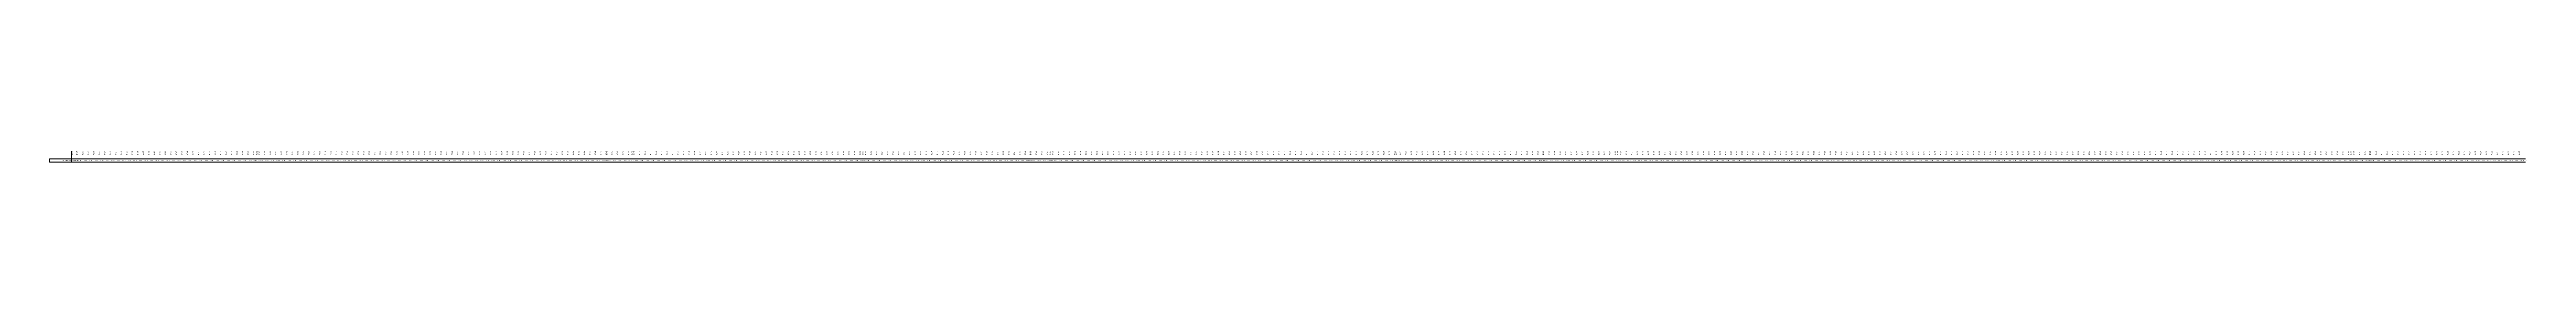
# Model space of a CAD drawing. Header units: metres. Extents: x 478603 to 489313, y 4282657 to 4289463.
# Drawn here: x 483129 to 485375, y 4283873 to 4283876 of the extents above; entities that cross this region are included whole.
import ezdxf

# ---------------------------------------------------------------- set-up
doc = ezdxf.new("R2010")
doc.units = ezdxf.units.M
for name, color, linetype, lineweight in [('PR_ENK_ARAMESAFE', 5, 'Continuous', 0), ('PR_ENK_Z', 96, 'Continuous', 0), ('PR_PROFIL', 153, 'Continuous', 0)]:
    doc.layers.add(name, color=color, linetype=linetype, lineweight=lineweight)
doc.styles.get("Standard").update_dxf_attribs({"font": 'times.ttf'})

msp = doc.modelspace()

# ---------------------------------------------------------------- linework, layer by layer
at = {"layer": 'PR_PROFIL'}
for p, q in [((483128.6, 4283875.8), (485374.3, 4283875.8)), ((483128.6, 4283872.8), (483128.6, 4283875.8)), ((483128.6, 4283872.8), (485374.3, 4283872.8)), ((483148.6, 4283875.8), (483148.6, 4283885.7)), ((483148.6, 4283872.8), (483148.6, 4283875.8))]:
    msp.add_line(p, q, dxfattribs=at)

# ---------------------------------------------------------------- texts
at = {"layer": 'PR_ENK_ARAMESAFE'}
for s, p in [('ARAMESAFE', (483140.2, 4283873.8)), ('4.54', (483149.4, 4283873.8)), ('0.46', (483151.9, 4283873.8)), ('5.00', (483154.6, 4283873.8)), ('5.00', (483159.6, 4283873.8)), ('5.00', (483164.6, 4283873.8)), ('5.00', (483169.6, 4283873.8)), ('5.00', (483174.6, 4283873.8)), ('5.00', (483179.6, 4283873.8)), ('5.00', (483184.6, 4283873.8)), ('5.00', (483189.6, 4283873.8)), ('5.00', (483194.6, 4283873.8)), ('5.00', (483199.6, 4283873.8)), ('5.00', (483204.6, 4283873.8)), ('5.00', (483209.6, 4283873.8)), ('5.00', (483214.6, 4283873.8)), ('5.00', (483219.6, 4283873.8)), ('5.00', (483224.6, 4283873.8)), ('5.00', (483229.6, 4283873.8)), ('5.00', (483234.6, 4283873.8)), ('5.00', (483239.6, 4283873.8)), ('5.00', (483244.6, 4283873.8)), ('5.00', (483249.6, 4283873.8)), ('5.00', (483254.6, 4283873.8)), ('5.00', (483259.6, 4283873.8)), ('5.00', (483264.6, 4283873.8)), ('5.00', (483269.6, 4283873.8)), ('5.00', (483274.6, 4283873.8)), ('5.00', (483279.6, 4283873.8)), ('5.00', (483284.6, 4283873.8)), ('5.00', (483289.6, 4283873.8)), ('5.00', (483294.6, 4283873.8)), ('5.00', (483299.6, 4283873.8)), ('5.00', (483304.6, 4283873.8)), ('5.00', (483309.6, 4283873.8)), ('2.85', (483313.6, 4283873.8)), ('2.15', (483316.1, 4283873.8)), ('5.00', (483319.6, 4283873.8)), ('5.00', (483324.6, 4283873.8)), ('5.00', (483329.6, 4283873.8)), ('5.00', (483334.6, 4283873.8)), ('5.00', (483339.6, 4283873.8)), ('5.00', (483344.6, 4283873.8)), ('5.00', (483349.6, 4283873.8)), ('5.00', (483354.6, 4283873.8)), ('5.00', (483359.6, 4283873.8)), ('5.00', (483364.6, 4283873.8)), ('5.00', (483369.6, 4283873.8)), ('5.00', (483374.6, 4283873.8)), ('5.00', (483379.6, 4283873.8)), ('5.00', (483384.6, 4283873.8)), ('5.00', (483389.6, 4283873.8)), ('5.00', (483394.6, 4283873.8)), ('5.00', (483399.6, 4283873.8)), ('5.00', (483404.6, 4283873.8)), ('5.00', (483409.6, 4283873.8)), ('5.00', (483414.6, 4283873.8)), ('5.00', (483419.6, 4283873.8)), ('5.00', (483424.6, 4283873.8)), ('5.00', (483429.6, 4283873.8)), ('5.00', (483434.6, 4283873.8)), ('5.00', (483439.6, 4283873.8)), ('5.00', (483444.6, 4283873.8)), ('5.00', (483449.6, 4283873.8)), ('5.00', (483454.6, 4283873.8)), ('5.00', (483459.6, 4283873.8)), ('5.00', (483464.6, 4283873.8)), ('5.00', (483469.6, 4283873.8)), ('5.00', (483474.6, 4283873.8)), ('5.00', (483479.6, 4283873.8)), ('5.00', (483484.6, 4283873.8)), ('5.00', (483489.6, 4283873.8)), ('5.00', (483494.6, 4283873.8)), ('5.00', (483499.6, 4283873.8)), ('5.00', (483504.6, 4283873.8)), ('5.00', (483509.6, 4283873.8)), ('5.00', (483514.6, 4283873.8)), ('5.00', (483519.6, 4283873.8)), ('5.00', (483524.6, 4283873.8)), ('5.00', (483529.6, 4283873.8)), ('5.00', (483534.6, 4283873.8)), ('5.00', (483539.6, 4283873.8)), ('5.00', (483544.6, 4283873.8)), ('5.00', (483549.6, 4283873.8)), ('5.00', (483554.6, 4283873.8)), ('5.00', (483559.6, 4283873.8)), ('5.00', (483564.6, 4283873.8)), ('5.00', (483569.6, 4283873.8)), ('5.00', (483574.6, 4283873.8)), ('5.00', (483579.6, 4283873.8)), ('5.00', (483584.6, 4283873.8)), ('5.00', (483589.6, 4283873.8)), ('5.00', (483594.6, 4283873.8)), ('5.00', (483599.6, 4283873.8)), ('5.00', (483604.6, 4283873.8)), ('5.00', (483609.6, 4283873.8)), ('5.00', (483614.6, 4283873.8)), ('5.00', (483619.6, 4283873.8)), ('5.00', (483624.6, 4283873.8)), ('5.00', (483629.6, 4283873.8)), ('0.49', (483632.4, 4283873.8)), ('4.51', (483634.9, 4283873.8)), ('5.00', (483639.6, 4283873.8)), ('5.00', (483644.6, 4283873.8)), ('5.00', (483649.6, 4283873.8)), ('3.23', (483653.7, 4283873.8)), ('1.77', (483656.2, 4283873.8)), ('5.00', (483659.6, 4283873.8)), ('5.00', (483664.6, 4283873.8)), ('5.00', (483669.6, 4283873.8)), ('5.00', (483674.6, 4283873.8)), ('5.00', (483679.6, 4283873.8)), ('5.00', (483684.6, 4283873.8)), ('5.00', (483689.6, 4283873.8)), ('5.00', (483694.6, 4283873.8)), ('5.00', (483699.6, 4283873.8)), ('5.00', (483704.6, 4283873.8)), ('5.00', (483709.6, 4283873.8)), ('5.00', (483714.6, 4283873.8)), ('5.00', (483719.6, 4283873.8)), ('5.00', (483724.6, 4283873.8)), ('5.00', (483729.6, 4283873.8)), ('5.00', (483734.6, 4283873.8)), ('5.00', (483739.6, 4283873.8)), ('5.00', (483744.6, 4283873.8)), ('5.00', (483749.6, 4283873.8)), ('5.00', (483754.6, 4283873.8)), ('5.00', (483759.6, 4283873.8)), ('5.00', (483764.6, 4283873.8)), ('5.00', (483769.6, 4283873.8)), ('5.00', (483774.6, 4283873.8)), ('5.00', (483779.6, 4283873.8)), ('5.00', (483784.6, 4283873.8)), ('5.00', (483789.6, 4283873.8)), ('5.00', (483794.6, 4283873.8)), ('5.00', (483799.6, 4283873.8)), ('5.00', (483804.6, 4283873.8)), ('5.00', (483809.6, 4283873.8)), ('5.00', (483814.6, 4283873.8)), ('5.00', (483819.6, 4283873.8)), ('5.00', (483824.6, 4283873.8)), ('5.00', (483829.6, 4283873.8)), ('5.00', (483834.6, 4283873.8)), ('5.00', (483839.6, 4283873.8)), ('5.00', (483844.6, 4283873.8)), ('5.00', (483849.6, 4283873.8)), ('5.00', (483854.6, 4283873.8)), ('5.00', (483859.6, 4283873.8)), ('2.75', (483863.5, 4283873.8)), ('2.25', (483866, 4283873.8)), ('5.00', (483869.6, 4283873.8)), ('5.00', (483874.6, 4283873.8)), ('5.00', (483879.6, 4283873.8)), ('5.00', (483884.6, 4283873.8)), ('5.00', (483889.6, 4283873.8)), ('5.00', (483894.6, 4283873.8)), ('5.00', (483899.6, 4283873.8)), ('5.00', (483904.6, 4283873.8)), ('5.00', (483909.6, 4283873.8)), ('5.00', (483914.6, 4283873.8)), ('5.00', (483919.6, 4283873.8)), ('5.00', (483924.6, 4283873.8)), ('5.00', (483929.6, 4283873.8)), ('5.00', (483934.6, 4283873.8)), ('5.00', (483939.6, 4283873.8)), ('5.00', (483944.6, 4283873.8)), ('5.00', (483949.6, 4283873.8)), ('5.00', (483954.6, 4283873.8)), ('5.00', (483959.6, 4283873.8)), ('5.00', (483964.6, 4283873.8)), ('5.00', (483969.6, 4283873.8)), ('5.00', (483974.6, 4283873.8)), ('5.00', (483979.6, 4283873.8)), ('5.00', (483984.6, 4283873.8)), ('5.00', (483989.6, 4283873.8)), ('5.00', (483994.6, 4283873.8)), ('5.00', (483999.6, 4283873.8)), ('5.00', (484004.6, 4283873.8)), ('5.00', (484009.6, 4283873.8)), ('4.42', (484014.3, 4283873.8)), ('0.58', (484016.8, 4283873.8)), ('5.00', (484019.6, 4283873.8)), ('5.00', (484024.6, 4283873.8)), ('5.00', (484029.6, 4283873.8)), ('2.60', (484033.4, 4283873.8)), ('2.40', (484035.9, 4283873.8)), ('5.00', (484039.6, 4283873.8)), ('5.00', (484044.6, 4283873.8)), ('5.00', (484049.6, 4283873.8)), ('5.00', (484054.6, 4283873.8)), ('5.00', (484059.6, 4283873.8)), ('5.00', (484064.6, 4283873.8)), ('5.00', (484069.6, 4283873.8)), ('5.00', (484074.6, 4283873.8)), ('5.00', (484079.6, 4283873.8)), ('5.00', (484084.6, 4283873.8)), ('5.00', (484089.6, 4283873.8)), ('5.00', (484094.6, 4283873.8)), ('5.00', (484099.6, 4283873.8)), ('5.00', (484104.6, 4283873.8)), ('5.00', (484109.6, 4283873.8)), ('5.00', (484114.6, 4283873.8)), ('5.00', (484119.6, 4283873.8)), ('5.00', (484124.6, 4283873.8)), ('5.00', (484129.6, 4283873.8)), ('5.00', (484134.6, 4283873.8)), ('5.00', (484139.6, 4283873.8)), ('5.00', (484144.6, 4283873.8)), ('5.00', (484149.6, 4283873.8)), ('5.00', (484154.6, 4283873.8)), ('5.00', (484159.6, 4283873.8)), ('5.00', (484164.6, 4283873.8)), ('5.00', (484169.6, 4283873.8)), ('5.00', (484174.6, 4283873.8)), ('5.00', (484179.6, 4283873.8)), ('5.00', (484184.6, 4283873.8)), ('5.00', (484189.6, 4283873.8)), ('5.00', (484194.6, 4283873.8)), ('5.00', (484199.6, 4283873.8)), ('5.00', (484204.6, 4283873.8)), ('5.00', (484209.6, 4283873.8)), ('5.00', (484214.6, 4283873.8)), ('5.00', (484219.6, 4283873.8)), ('5.00', (484224.6, 4283873.8)), ('5.00', (484229.6, 4283873.8)), ('5.00', (484234.6, 4283873.8)), ('5.00', (484239.6, 4283873.8)), ('5.00', (484244.6, 4283873.8)), ('5.00', (484249.6, 4283873.8)), ('5.00', (484254.6, 4283873.8)), ('5.00', (484259.6, 4283873.8)), ('5.00', (484264.6, 4283873.8)), ('5.00', (484269.6, 4283873.8)), ('5.00', (484274.6, 4283873.8)), ('5.00', (484279.6, 4283873.8)), ('5.00', (484284.6, 4283873.8)), ('5.00', (484289.6, 4283873.8)), ('5.00', (484294.6, 4283873.8)), ('5.00', (484299.6, 4283873.8)), ('5.00', (484304.6, 4283873.8)), ('5.00', (484309.6, 4283873.8)), ('5.00', (484314.6, 4283873.8)), ('5.00', (484319.6, 4283873.8)), ('5.00', (484324.6, 4283873.8)), ('5.00', (484329.6, 4283873.8)), ('5.00', (484334.6, 4283873.8)), ('5.00', (484339.6, 4283873.8)), ('5.00', (484344.6, 4283873.8)), ('1.44', (484347.9, 4283873.8)), ('3.56', (484350.4, 4283873.8)), ('5.00', (484354.6, 4283873.8)), ('5.00', (484359.6, 4283873.8)), ('5.00', (484364.6, 4283873.8)), ('5.00', (484369.6, 4283873.8)), ('5.00', (484374.6, 4283873.8)), ('5.00', (484379.6, 4283873.8)), ('5.00', (484384.6, 4283873.8)), ('5.00', (484389.6, 4283873.8)), ('5.00', (484394.6, 4283873.8)), ('5.00', (484399.6, 4283873.8)), ('5.00', (484404.6, 4283873.8)), ('5.00', (484409.6, 4283873.8)), ('5.00', (484414.6, 4283873.8)), ('5.00', (484419.6, 4283873.8)), ('5.00', (484424.6, 4283873.8)), ('5.00', (484429.6, 4283873.8)), ('5.00', (484434.6, 4283873.8)), ('5.00', (484439.6, 4283873.8)), ('5.00', (484444.6, 4283873.8)), ('5.00', (484449.6, 4283873.8)), ('5.00', (484454.6, 4283873.8)), ('5.00', (484459.6, 4283873.8)), ('5.00', (484464.6, 4283873.8)), ('5.00', (484469.6, 4283873.8)), ('5.00', (484474.6, 4283873.8)), ('4.52', (484479.4, 4283873.8)), ('0.48', (484481.9, 4283873.8)), ('5.00', (484484.6, 4283873.8)), ('5.00', (484489.6, 4283873.8)), ('5.00', (484494.6, 4283873.8)), ('5.00', (484499.6, 4283873.8)), ('5.00', (484504.6, 4283873.8)), ('5.00', (484509.6, 4283873.8)), ('5.00', (484514.6, 4283873.8)), ('5.00', (484519.6, 4283873.8)), ('5.00', (484524.6, 4283873.8)), ('5.00', (484529.6, 4283873.8)), ('5.00', (484534.6, 4283873.8)), ('5.00', (484539.6, 4283873.8)), ('5.00', (484544.6, 4283873.8)), ('2.02', (484548.1, 4283873.8)), ('2.98', (484550.6, 4283873.8)), ('5.00', (484554.6, 4283873.8)), ('5.00', (484559.6, 4283873.8)), ('5.00', (484564.6, 4283873.8)), ('5.00', (484569.6, 4283873.8)), ('5.00', (484574.6, 4283873.8)), ('5.00', (484579.6, 4283873.8)), ('5.00', (484584.6, 4283873.8)), ('5.00', (484589.6, 4283873.8)), ('5.00', (484594.6, 4283873.8)), ('5.00', (484599.6, 4283873.8)), ('5.00', (484604.6, 4283873.8)), ('5.00', (484609.6, 4283873.8)), ('5.00', (484614.6, 4283873.8)), ('5.00', (484619.6, 4283873.8)), ('5.00', (484624.6, 4283873.8)), ('5.00', (484629.6, 4283873.8)), ('5.00', (484634.6, 4283873.8)), ('5.00', (484639.6, 4283873.8)), ('5.00', (484644.6, 4283873.8)), ('5.00', (484649.6, 4283873.8)), ('5.00', (484654.6, 4283873.8)), ('5.00', (484659.6, 4283873.8)), ('5.00', (484664.6, 4283873.8)), ('5.00', (484669.6, 4283873.8)), ('5.00', (484674.6, 4283873.8)), ('5.00', (484679.6, 4283873.8)), ('5.00', (484684.6, 4283873.8)), ('5.00', (484689.6, 4283873.8)), ('5.00', (484694.6, 4283873.8)), ('5.00', (484699.6, 4283873.8)), ('5.00', (484704.6, 4283873.8)), ('5.00', (484709.6, 4283873.8)), ('5.00', (484714.6, 4283873.8)), ('5.00', (484719.6, 4283873.8)), ('5.00', (484724.6, 4283873.8)), ('5.00', (484729.6, 4283873.8)), ('5.00', (484734.6, 4283873.8)), ('5.00', (484739.6, 4283873.8)), ('5.00', (484744.6, 4283873.8)), ('5.00', (484749.6, 4283873.8)), ('5.00', (484754.6, 4283873.8)), ('5.00', (484759.6, 4283873.8)), ('5.00', (484764.6, 4283873.8)), ('5.00', (484769.6, 4283873.8)), ('5.00', (484774.6, 4283873.8)), ('5.00', (484779.6, 4283873.8)), ('5.00', (484784.6, 4283873.8)), ('5.00', (484789.6, 4283873.8)), ('5.00', (484794.6, 4283873.8)), ('5.00', (484799.6, 4283873.8)), ('5.00', (484804.6, 4283873.8)), ('5.00', (484809.6, 4283873.8)), ('5.00', (484814.6, 4283873.8)), ('5.00', (484819.6, 4283873.8)), ('5.00', (484824.6, 4283873.8)), ('5.00', (484829.6, 4283873.8)), ('5.00', (484834.6, 4283873.8)), ('5.00', (484839.6, 4283873.8)), ('5.00', (484844.6, 4283873.8)), ('5.00', (484849.6, 4283873.8)), ('5.00', (484854.6, 4283873.8)), ('5.00', (484859.6, 4283873.8)), ('5.00', (484864.6, 4283873.8)), ('5.00', (484869.6, 4283873.8)), ('5.00', (484874.6, 4283873.8)), ('5.00', (484879.6, 4283873.8)), ('5.00', (484884.6, 4283873.8)), ('5.00', (484889.6, 4283873.8)), ('5.00', (484894.6, 4283873.8)), ('5.00', (484899.6, 4283873.8)), ('5.00', (484904.6, 4283873.8)), ('5.00', (484909.6, 4283873.8)), ('5.00', (484914.6, 4283873.8)), ('5.00', (484919.6, 4283873.8)), ('5.00', (484924.6, 4283873.8)), ('5.00', (484929.6, 4283873.8)), ('5.00', (484934.6, 4283873.8)), ('5.00', (484939.6, 4283873.8)), ('5.00', (484944.6, 4283873.8)), ('5.00', (484949.6, 4283873.8)), ('5.00', (484954.6, 4283873.8)), ('5.00', (484959.6, 4283873.8)), ('5.00', (484964.6, 4283873.8)), ('5.00', (484969.6, 4283873.8)), ('5.00', (484974.6, 4283873.8)), ('5.00', (484979.6, 4283873.8)), ('5.00', (484984.6, 4283873.8)), ('5.00', (484989.6, 4283873.8)), ('5.00', (484994.6, 4283873.8)), ('5.00', (484999.6, 4283873.8)), ('5.00', (485004.6, 4283873.8)), ('5.00', (485009.6, 4283873.8)), ('5.00', (485014.6, 4283873.8)), ('5.00', (485019.6, 4283873.8)), ('5.00', (485024.6, 4283873.8)), ('5.00', (485029.6, 4283873.8)), ('5.00', (485034.6, 4283873.8)), ('5.00', (485039.6, 4283873.8)), ('5.00', (485044.6, 4283873.8)), ('5.00', (485049.6, 4283873.8)), ('5.00', (485054.6, 4283873.8)), ('5.00', (485059.6, 4283873.8)), ('5.00', (485064.6, 4283873.8)), ('5.00', (485069.6, 4283873.8)), ('5.00', (485074.6, 4283873.8)), ('5.00', (485079.6, 4283873.8)), ('5.00', (485084.6, 4283873.8)), ('5.00', (485089.6, 4283873.8)), ('5.00', (485094.6, 4283873.8)), ('5.00', (485099.6, 4283873.8)), ('5.00', (485104.6, 4283873.8)), ('5.00', (485109.6, 4283873.8)), ('5.00', (485114.6, 4283873.8)), ('5.00', (485119.6, 4283873.8)), ('5.00', (485124.6, 4283873.8)), ('5.00', (485129.6, 4283873.8)), ('5.00', (485134.6, 4283873.8)), ('5.00', (485139.6, 4283873.8)), ('5.00', (485144.6, 4283873.8)), ('5.00', (485149.6, 4283873.8)), ('5.00', (485154.6, 4283873.8)), ('5.00', (485159.6, 4283873.8)), ('5.00', (485164.6, 4283873.8)), ('5.00', (485169.6, 4283873.8)), ('5.00', (485174.6, 4283873.8)), ('5.00', (485179.6, 4283873.8)), ('5.00', (485184.6, 4283873.8)), ('5.00', (485189.6, 4283873.8)), ('5.00', (485194.6, 4283873.8)), ('5.00', (485199.6, 4283873.8)), ('5.00', (485204.6, 4283873.8)), ('5.00', (485209.6, 4283873.8)), ('2.34', (485213.3, 4283873.8)), ('2.66', (485215.8, 4283873.8)), ('5.00', (485219.6, 4283873.8)), ('5.00', (485224.6, 4283873.8)), ('4.37', (485229.3, 4283873.8)), ('0.63', (485231.8, 4283873.8)), ('5.00', (485234.6, 4283873.8)), ('5.00', (485239.6, 4283873.8)), ('5.00', (485244.6, 4283873.8)), ('5.00', (485249.6, 4283873.8)), ('5.00', (485254.6, 4283873.8)), ('5.00', (485259.6, 4283873.8)), ('5.00', (485264.6, 4283873.8)), ('5.00', (485269.6, 4283873.8)), ('5.00', (485274.6, 4283873.8)), ('5.00', (485279.6, 4283873.8)), ('5.00', (485284.6, 4283873.8)), ('5.00', (485289.6, 4283873.8)), ('5.00', (485294.6, 4283873.8)), ('5.00', (485299.6, 4283873.8)), ('5.00', (485304.6, 4283873.8)), ('5.00', (485309.6, 4283873.8)), ('5.00', (485314.6, 4283873.8)), ('5.00', (485319.6, 4283873.8)), ('5.00', (485324.6, 4283873.8)), ('5.00', (485329.6, 4283873.8)), ('5.00', (485334.6, 4283873.8)), ('5.00', (485339.6, 4283873.8)), ('5.00', (485344.6, 4283873.8)), ('5.00', (485349.6, 4283873.8)), ('5.00', (485354.6, 4283873.8)), ('5.00', (485359.6, 4283873.8)), ('5.00', (485364.6, 4283873.8)), ('5.00', (485369.6, 4283873.8)), ('0.75', (485372.5, 4283873.8))]:
    msp.add_text(s, height=1, dxfattribs=at).set_placement(p)
at = {"layer": 'PR_ENK_Z'}
for s, p in [('985.728', (483149.7, 4283879.2)), ('985.768', (483153.6, 4283879.2)), ('985.774', (483154.1, 4283879.2)), ('985.844', (483159.1, 4283879.2)), ('985.914', (483164.1, 4283879.2)), ('985.977', (483169.1, 4283879.2)), ('986.010', (483174.1, 4283879.2)), ('985.942', (483179.1, 4283879.2)), ('985.914', (483184.1, 4283879.2)), ('985.799', (483189.1, 4283879.2)), ('985.597', (483194.1, 4283879.2)), ('985.373', (483199.1, 4283879.2)), ('985.166', (483204.1, 4283879.2)), ('984.985', (483209.1, 4283879.2)), ('984.796', (483214.1, 4283879.2)), ('984.608', (483219.1, 4283879.2)), ('984.480', (483224.1, 4283879.2)), ('984.314', (483229.1, 4283879.2)), ('984.145', (483234.1, 4283879.2)), ('983.922', (483239.1, 4283879.2)), ('983.638', (483244.1, 4283879.2)), ('983.391', (483249.1, 4283879.2)), ('983.203', (483254.1, 4283879.2)), ('982.995', (483259.1, 4283879.2)), ('982.759', (483264.1, 4283879.2)), ('982.516', (483269.1, 4283879.2)), ('982.248', (483274.1, 4283879.2)), ('981.963', (483279.1, 4283879.2)), ('981.678', (483284.1, 4283879.2)), ('981.402', (483289.1, 4283879.2)), ('981.150', (483294.1, 4283879.2)), ('980.905', (483299.1, 4283879.2)), ('980.697', (483304.1, 4283879.2)), ('980.488', (483309.1, 4283879.2)), ('980.269', (483314.1, 4283879.2)), ('980.117', (483316.9, 4283879.2)), ('980.018', (483319.1, 4283879.2)), ('979.791', (483324.1, 4283879.2)), ('979.562', (483329.1, 4283879.2)), ('979.321', (483334.1, 4283879.2)), ('979.098', (483339.1, 4283879.2)), ('978.978', (483344.1, 4283879.2)), ('978.773', (483349.1, 4283879.2)), ('978.559', (483354.1, 4283879.2)), ('978.344', (483359.1, 4283879.2)), ('978.146', (483364.1, 4283879.2)), ('977.949', (483369.1, 4283879.2)), ('977.752', (483374.1, 4283879.2)), ('977.560', (483379.1, 4283879.2)), ('977.290', (483384.1, 4283879.2)), ('977.020', (483389.1, 4283879.2)), ('976.763', (483394.1, 4283879.2)), ('976.463', (483399.1, 4283879.2)), ('976.155', (483404.1, 4283879.2)), ('975.886', (483409.1, 4283879.2)), ('975.695', (483414.1, 4283879.2)), ('975.575', (483419.1, 4283879.2)), ('975.476', (483424.1, 4283879.2)), ('975.365', (483429.1, 4283879.2)), ('975.253', (483434.1, 4283879.2)), ('975.138', (483439.1, 4283879.2)), ('974.981', (483444.1, 4283879.2)), ('974.833', (483449.1, 4283879.2)), ('974.699', (483454.1, 4283879.2)), ('974.569', (483459.1, 4283879.2)), ('974.394', (483464.1, 4283879.2)), ('974.125', (483469.1, 4283879.2)), ('973.971', (483474.1, 4283879.2)), ('973.816', (483479.1, 4283879.2)), ('973.628', (483484.1, 4283879.2)), ('973.422', (483489.1, 4283879.2)), ('973.290', (483494.1, 4283879.2)), ('973.223', (483499.1, 4283879.2)), ('973.168', (483504.1, 4283879.2)), ('973.071', (483509.1, 4283879.2)), ('972.938', (483514.1, 4283879.2)), ('972.677', (483519.1, 4283879.2)), ('972.424', (483524.1, 4283879.2)), ('972.173', (483529.1, 4283879.2)), ('971.848', (483534.1, 4283879.2)), ('971.408', (483539.1, 4283879.2)), ('970.968', (483544.1, 4283879.2)), ('970.528', (483549.1, 4283879.2)), ('970.142', (483554.1, 4283879.2)), ('969.725', (483559.1, 4283879.2)), ('969.218', (483564.1, 4283879.2)), ('968.705', (483569.1, 4283879.2)), ('968.182', (483574.1, 4283879.2)), ('967.588', (483579.1, 4283879.2)), ('967.020', (483584.1, 4283879.2)), ('966.459', (483589.1, 4283879.2)), ('965.961', (483594.1, 4283879.2)), ('965.460', (483599.1, 4283879.2)), ('964.960', (483604.1, 4283879.2)), ('964.502', (483609.1, 4283879.2)), ('964.061', (483614.1, 4283879.2)), ('963.654', (483619.1, 4283879.2)), ('963.281', (483624.1, 4283879.2)), ('962.927', (483629.1, 4283879.2)), ('962.666', (483634.1, 4283879.2)), ('962.640', (483634.6, 4283879.2)), ('962.431', (483639.1, 4283879.2)), ('962.258', (483644.1, 4283879.2)), ('962.040', (483649.1, 4283879.2)), ('962.146', (483654.1, 4283879.2)), ('962.149', (483657.3, 4283879.2)), ('962.104', (483659.1, 4283879.2)), ('961.858', (483664.1, 4283879.2)), ('961.537', (483669.1, 4283879.2)), ('961.414', (483674.1, 4283879.2)), ('961.227', (483679.1, 4283879.2)), ('961.448', (483684.1, 4283879.2)), ('961.399', (483689.1, 4283879.2)), ('961.418', (483694.1, 4283879.2)), ('961.515', (483699.1, 4283879.2)), ('961.621', (483704.1, 4283879.2)), ('961.907', (483709.1, 4283879.2)), ('962.181', (483714.1, 4283879.2)), ('962.276', (483719.1, 4283879.2)), ('962.214', (483724.1, 4283879.2)), ('962.623', (483729.1, 4283879.2)), ('963.441', (483734.1, 4283879.2)), ('963.452', (483739.1, 4283879.2)), ('963.841', (483744.1, 4283879.2)), ('964.074', (483749.1, 4283879.2)), ('964.300', (483754.1, 4283879.2)), ('964.388', (483759.1, 4283879.2)), ('964.385', (483764.1, 4283879.2)), ('964.322', (483769.1, 4283879.2)), ('964.451', (483774.1, 4283879.2)), ('964.810', (483779.1, 4283879.2)), ('965.305', (483784.1, 4283879.2)), ('965.687', (483789.1, 4283879.2)), ('965.839', (483794.1, 4283879.2)), ('965.861', (483799.1, 4283879.2)), ('965.786', (483804.1, 4283879.2)), ('965.621', (483809.1, 4283879.2)), ('965.391', (483814.1, 4283879.2)), ('965.090', (483819.1, 4283879.2)), ('964.780', (483824.1, 4283879.2)), ('964.494', (483829.1, 4283879.2)), ('964.616', (483834.1, 4283879.2)), ('964.639', (483839.1, 4283879.2)), ('964.530', (483844.1, 4283879.2)), ('964.406', (483849.1, 4283879.2)), ('964.303', (483854.1, 4283879.2)), ('964.193', (483859.1, 4283879.2)), ('964.077', (483864.1, 4283879.2)), ('964.012', (483866.8, 4283879.2)), ('963.956', (483869.1, 4283879.2)), ('963.832', (483874.1, 4283879.2)), ('963.676', (483879.1, 4283879.2)), ('963.472', (483884.1, 4283879.2)), ('963.289', (483889.1, 4283879.2)), ('963.110', (483894.1, 4283879.2)), ('962.923', (483899.1, 4283879.2)), ('962.751', (483904.1, 4283879.2)), ('962.578', (483909.1, 4283879.2)), ('962.406', (483914.1, 4283879.2)), ('962.156', (483919.1, 4283879.2)), ('961.928', (483924.1, 4283879.2)), ('961.700', (483929.1, 4283879.2)), ('961.427', (483934.1, 4283879.2)), ('961.297', (483939.1, 4283879.2)), ('961.163', (483944.1, 4283879.2)), ('961.051', (483949.1, 4283879.2)), ('960.937', (483954.1, 4283879.2)), ('960.781', (483959.1, 4283879.2)), ('960.529', (483964.1, 4283879.2)), ('960.388', (483969.1, 4283879.2)), ('960.218', (483974.1, 4283879.2)), ('960.063', (483979.1, 4283879.2)), ('959.943', (483984.1, 4283879.2)), ('959.778', (483989.1, 4283879.2)), ('959.683', (483994.1, 4283879.2)), ('959.567', (483999.1, 4283879.2)), ('959.441', (484004.1, 4283879.2)), ('959.351', (484009.1, 4283879.2)), ('959.201', (484014.1, 4283879.2)), ('959.097', (484018.5, 4283879.2)), ('959.084', (484019.1, 4283879.2)), ('958.961', (484024.1, 4283879.2)), ('958.756', (484029.1, 4283879.2)), ('958.549', (484034.1, 4283879.2)), ('958.436', (484036.7, 4283879.2)), ('958.069', (484039.1, 4283879.2)), ('958.311', (484044.1, 4283879.2)), ('957.991', (484049.1, 4283879.2)), ('958.031', (484054.1, 4283879.2)), ('957.995', (484059.1, 4283879.2)), ('957.903', (484064.1, 4283879.2)), ('957.960', (484069.1, 4283879.2)), ('958.057', (484074.1, 4283879.2)), ('957.991', (484079.1, 4283879.2)), ('957.920', (484084.1, 4283879.2)), ('957.843', (484089.1, 4283879.2)), ('957.858', (484094.1, 4283879.2)), ('957.836', (484099.1, 4283879.2)), ('957.710', (484104.1, 4283879.2)), ('958.047', (484109.1, 4283879.2)), ('958.437', (484114.1, 4283879.2)), ('958.791', (484119.1, 4283879.2)), ('958.960', (484124.1, 4283879.2)), ('959.131', (484129.1, 4283879.2)), ('959.223', (484134.1, 4283879.2)), ('959.370', (484139.1, 4283879.2)), ('959.505', (484144.1, 4283879.2)), ('959.577', (484149.1, 4283879.2)), ('959.630', (484154.1, 4283879.2)), ('959.675', (484159.1, 4283879.2)), ('959.794', (484164.1, 4283879.2)), ('959.938', (484169.1, 4283879.2)), ('960.058', (484174.1, 4283879.2)), ('960.096', (484179.1, 4283879.2)), ('960.091', (484184.1, 4283879.2)), ('960.186', (484189.1, 4283879.2)), ('960.277', (484194.1, 4283879.2)), ('960.332', (484199.1, 4283879.2)), ('960.399', (484204.1, 4283879.2)), ('960.530', (484209.1, 4283879.2)), ('960.654', (484214.1, 4283879.2)), ('960.794', (484219.1, 4283879.2)), ('960.861', (484224.1, 4283879.2)), ('960.895', (484229.1, 4283879.2)), ('961.014', (484234.1, 4283879.2)), ('961.120', (484239.1, 4283879.2)), ('961.159', (484244.1, 4283879.2)), ('961.226', (484249.1, 4283879.2)), ('961.292', (484254.1, 4283879.2)), ('961.344', (484259.1, 4283879.2)), ('961.379', (484264.1, 4283879.2)), ('961.431', (484269.1, 4283879.2)), ('961.477', (484274.1, 4283879.2)), ('961.513', (484279.1, 4283879.2)), ('961.563', (484284.1, 4283879.2)), ('961.631', (484289.1, 4283879.2)), ('961.701', (484294.1, 4283879.2)), ('961.780', (484299.1, 4283879.2)), ('961.843', (484304.1, 4283879.2)), ('961.890', (484309.1, 4283879.2)), ('961.978', (484314.1, 4283879.2)), ('962.018', (484319.1, 4283879.2)), ('962.023', (484324.1, 4283879.2)), ('962.028', (484329.1, 4283879.2)), ('962.082', (484334.1, 4283879.2)), ('962.161', (484339.1, 4283879.2)), ('962.196', (484344.1, 4283879.2)), ('962.221', (484349.1, 4283879.2)), ('962.235', (484350.5, 4283879.2)), ('962.219', (484354.1, 4283879.2)), ('962.194', (484359.1, 4283879.2)), ('962.163', (484364.1, 4283879.2)), ('962.148', (484369.1, 4283879.2)), ('962.097', (484374.1, 4283879.2)), ('962.077', (484379.1, 4283879.2)), ('962.080', (484384.1, 4283879.2)), ('962.092', (484389.1, 4283879.2)), ('962.101', (484394.1, 4283879.2)), ('962.142', (484399.1, 4283879.2)), ('962.222', (484404.1, 4283879.2)), ('962.351', (484409.1, 4283879.2)), ('962.146', (484414.1, 4283879.2)), ('961.991', (484419.1, 4283879.2)), ('961.931', (484424.1, 4283879.2)), ('961.943', (484429.1, 4283879.2)), ('961.940', (484434.1, 4283879.2)), ('961.954', (484439.1, 4283879.2)), ('961.922', (484444.1, 4283879.2)), ('961.750', (484449.1, 4283879.2)), ('961.554', (484454.1, 4283879.2)), ('961.411', (484459.1, 4283879.2)), ('961.316', (484464.1, 4283879.2)), ('961.157', (484469.1, 4283879.2)), ('960.908', (484474.1, 4283879.2)), ('960.654', (484479.1, 4283879.2)), ('960.533', (484483.6, 4283879.2)), ('960.524', (484484.1, 4283879.2)), ('960.298', (484489.1, 4283879.2)), ('959.806', (484494.1, 4283879.2)), ('959.950', (484499.1, 4283879.2)), ('960.071', (484504.1, 4283879.2)), ('960.235', (484509.1, 4283879.2)), ('960.287', (484514.1, 4283879.2)), ('960.210', (484519.1, 4283879.2)), ('960.090', (484524.1, 4283879.2)), ('959.949', (484529.1, 4283879.2)), ('959.614', (484534.1, 4283879.2)), ('958.710', (484539.1, 4283879.2)), ('960.041', (484544.1, 4283879.2)), ('960.485', (484549.1, 4283879.2)), ('960.666', (484551.1, 4283879.2)), ('960.936', (484554.1, 4283879.2)), ('961.387', (484559.1, 4283879.2)), ('961.776', (484564.1, 4283879.2)), ('962.147', (484569.1, 4283879.2)), ('962.465', (484574.1, 4283879.2)), ('962.791', (484579.1, 4283879.2)), ('963.064', (484584.1, 4283879.2)), ('963.304', (484589.1, 4283879.2)), ('963.475', (484594.1, 4283879.2)), ('963.615', (484599.1, 4283879.2)), ('963.779', (484604.1, 4283879.2)), ('963.957', (484609.1, 4283879.2)), ('964.114', (484614.1, 4283879.2)), ('964.222', (484619.1, 4283879.2)), ('964.331', (484624.1, 4283879.2)), ('964.468', (484629.1, 4283879.2)), ('964.611', (484634.1, 4283879.2)), ('964.680', (484639.1, 4283879.2)), ('964.692', (484644.1, 4283879.2)), ('964.724', (484649.1, 4283879.2)), ('964.776', (484654.1, 4283879.2)), ('964.843', (484659.1, 4283879.2)), ('964.930', (484664.1, 4283879.2)), ('965.054', (484669.1, 4283879.2)), ('965.175', (484674.1, 4283879.2)), ('965.229', (484679.1, 4283879.2)), ('965.251', (484684.1, 4283879.2)), ('965.240', (484689.1, 4283879.2)), ('965.167', (484694.1, 4283879.2)), ('965.110', (484699.1, 4283879.2)), ('964.942', (484704.1, 4283879.2)), ('965.061', (484709.1, 4283879.2)), ('964.910', (484714.1, 4283879.2)), ('964.816', (484719.1, 4283879.2)), ('964.796', (484724.1, 4283879.2)), ('964.651', (484729.1, 4283879.2)), ('964.579', (484734.1, 4283879.2)), ('964.503', (484739.1, 4283879.2)), ('964.464', (484744.1, 4283879.2)), ('964.503', (484749.1, 4283879.2)), ('964.427', (484754.1, 4283879.2)), ('964.338', (484759.1, 4283879.2)), ('964.247', (484764.1, 4283879.2)), ('964.026', (484769.1, 4283879.2)), ('963.865', (484774.1, 4283879.2)), ('963.769', (484779.1, 4283879.2)), ('963.575', (484784.1, 4283879.2)), ('963.405', (484789.1, 4283879.2)), ('963.344', (484794.1, 4283879.2)), ('963.256', (484799.1, 4283879.2)), ('963.133', (484804.1, 4283879.2)), ('962.984', (484809.1, 4283879.2)), ('962.774', (484814.1, 4283879.2)), ('962.533', (484819.1, 4283879.2)), ('962.399', (484824.1, 4283879.2)), ('962.537', (484829.1, 4283879.2)), ('962.377', (484834.1, 4283879.2)), ('962.192', (484839.1, 4283879.2)), ('962.073', (484844.1, 4283879.2)), ('961.948', (484849.1, 4283879.2)), ('961.820', (484854.1, 4283879.2)), ('961.746', (484859.1, 4283879.2)), ('961.643', (484864.1, 4283879.2)), ('961.453', (484869.1, 4283879.2)), ('961.408', (484874.1, 4283879.2)), ('960.905', (484879.1, 4283879.2)), ('960.771', (484884.1, 4283879.2)), ('960.642', (484889.1, 4283879.2)), ('960.607', (484894.1, 4283879.2)), ('960.573', (484899.1, 4283879.2)), ('960.474', (484904.1, 4283879.2)), ('960.397', (484909.1, 4283879.2)), ('960.493', (484914.1, 4283879.2)), ('960.401', (484919.1, 4283879.2)), ('960.302', (484924.1, 4283879.2)), ('960.192', (484929.1, 4283879.2)), ('960.075', (484934.1, 4283879.2)), ('959.954', (484939.1, 4283879.2)), ('959.842', (484944.1, 4283879.2)), ('959.728', (484949.1, 4283879.2)), ('959.595', (484954.1, 4283879.2)), ('959.430', (484959.1, 4283879.2)), ('959.247', (484964.1, 4283879.2)), ('959.056', (484969.1, 4283879.2)), ('958.872', (484974.1, 4283879.2)), ('958.817', (484979.1, 4283879.2)), ('958.941', (484984.1, 4283879.2)), ('959.095', (484989.1, 4283879.2)), ('959.267', (484994.1, 4283879.2)), ('959.657', (484999.1, 4283879.2)), ('959.977', (485004.1, 4283879.2)), ('960.170', (485009.1, 4283879.2)), ('960.325', (485014.1, 4283879.2)), ('960.459', (485019.1, 4283879.2)), ('960.656', (485024.1, 4283879.2)), ('960.825', (485029.1, 4283879.2)), ('960.958', (485034.1, 4283879.2)), ('961.070', (485039.1, 4283879.2)), ('961.171', (485044.1, 4283879.2)), ('961.242', (485049.1, 4283879.2)), ('961.233', (485054.1, 4283879.2)), ('961.297', (485059.1, 4283879.2)), ('961.519', (485064.1, 4283879.2)), ('961.533', (485069.1, 4283879.2)), ('961.526', (485074.1, 4283879.2)), ('961.468', (485079.1, 4283879.2)), ('961.400', (485084.1, 4283879.2)), ('961.229', (485089.1, 4283879.2)), ('961.002', (485094.1, 4283879.2)), ('960.793', (485099.1, 4283879.2)), ('960.807', (485104.1, 4283879.2)), ('960.802', (485109.1, 4283879.2)), ('960.903', (485114.1, 4283879.2)), ('960.963', (485119.1, 4283879.2)), ('961.017', (485124.1, 4283879.2)), ('961.067', (485129.1, 4283879.2)), ('961.005', (485134.1, 4283879.2)), ('960.797', (485139.1, 4283879.2)), ('960.659', (485144.1, 4283879.2)), ('960.653', (485149.1, 4283879.2)), ('960.542', (485154.1, 4283879.2)), ('960.414', (485159.1, 4283879.2)), ('960.256', (485164.1, 4283879.2)), ('960.230', (485169.1, 4283879.2)), ('960.253', (485174.1, 4283879.2)), ('960.311', (485179.1, 4283879.2)), ('960.363', (485184.1, 4283879.2)), ('960.397', (485189.1, 4283879.2)), ('960.475', (485194.1, 4283879.2)), ('960.554', (485199.1, 4283879.2)), ('960.685', (485204.1, 4283879.2)), ('960.737', (485209.1, 4283879.2)), ('960.620', (485214.1, 4283879.2)), ('960.652', (485216.4, 4283879.2)), ('960.698', (485219.1, 4283879.2)), ('960.771', (485224.1, 4283879.2)), ('960.826', (485229.1, 4283879.2)), ('960.922', (485233.4, 4283879.2)), ('960.939', (485234.1, 4283879.2)), ('961.074', (485239.1, 4283879.2)), ('961.215', (485244.1, 4283879.2)), ('961.349', (485249.1, 4283879.2)), ('961.489', (485254.1, 4283879.2)), ('961.574', (485259.1, 4283879.2)), ('961.674', (485264.1, 4283879.2)), ('961.749', (485269.1, 4283879.2)), ('961.799', (485274.1, 4283879.2)), ('961.842', (485279.1, 4283879.2)), ('961.962', (485284.1, 4283879.2)), ('962.077', (485289.1, 4283879.2)), ('962.048', (485294.1, 4283879.2)), ('962.118', (485299.1, 4283879.2)), ('962.286', (485304.1, 4283879.2)), ('962.329', (485309.1, 4283879.2)), ('962.357', (485314.1, 4283879.2)), ('962.371', (485319.1, 4283879.2)), ('962.315', (485324.1, 4283879.2)), ('962.161', (485329.1, 4283879.2)), ('962.051', (485334.1, 4283879.2)), ('962.155', (485339.1, 4283879.2)), ('962.122', (485344.1, 4283879.2)), ('962.221', (485349.1, 4283879.2)), ('962.371', (485354.1, 4283879.2)), ('962.531', (485359.1, 4283879.2)), ('962.612', (485364.1, 4283879.2)), ('962.703', (485369.1, 4283879.2))]:
    msp.add_text(s, height=1, rotation=90, dxfattribs=at).set_placement(p)

doc.saveas('drawing.dxf')
